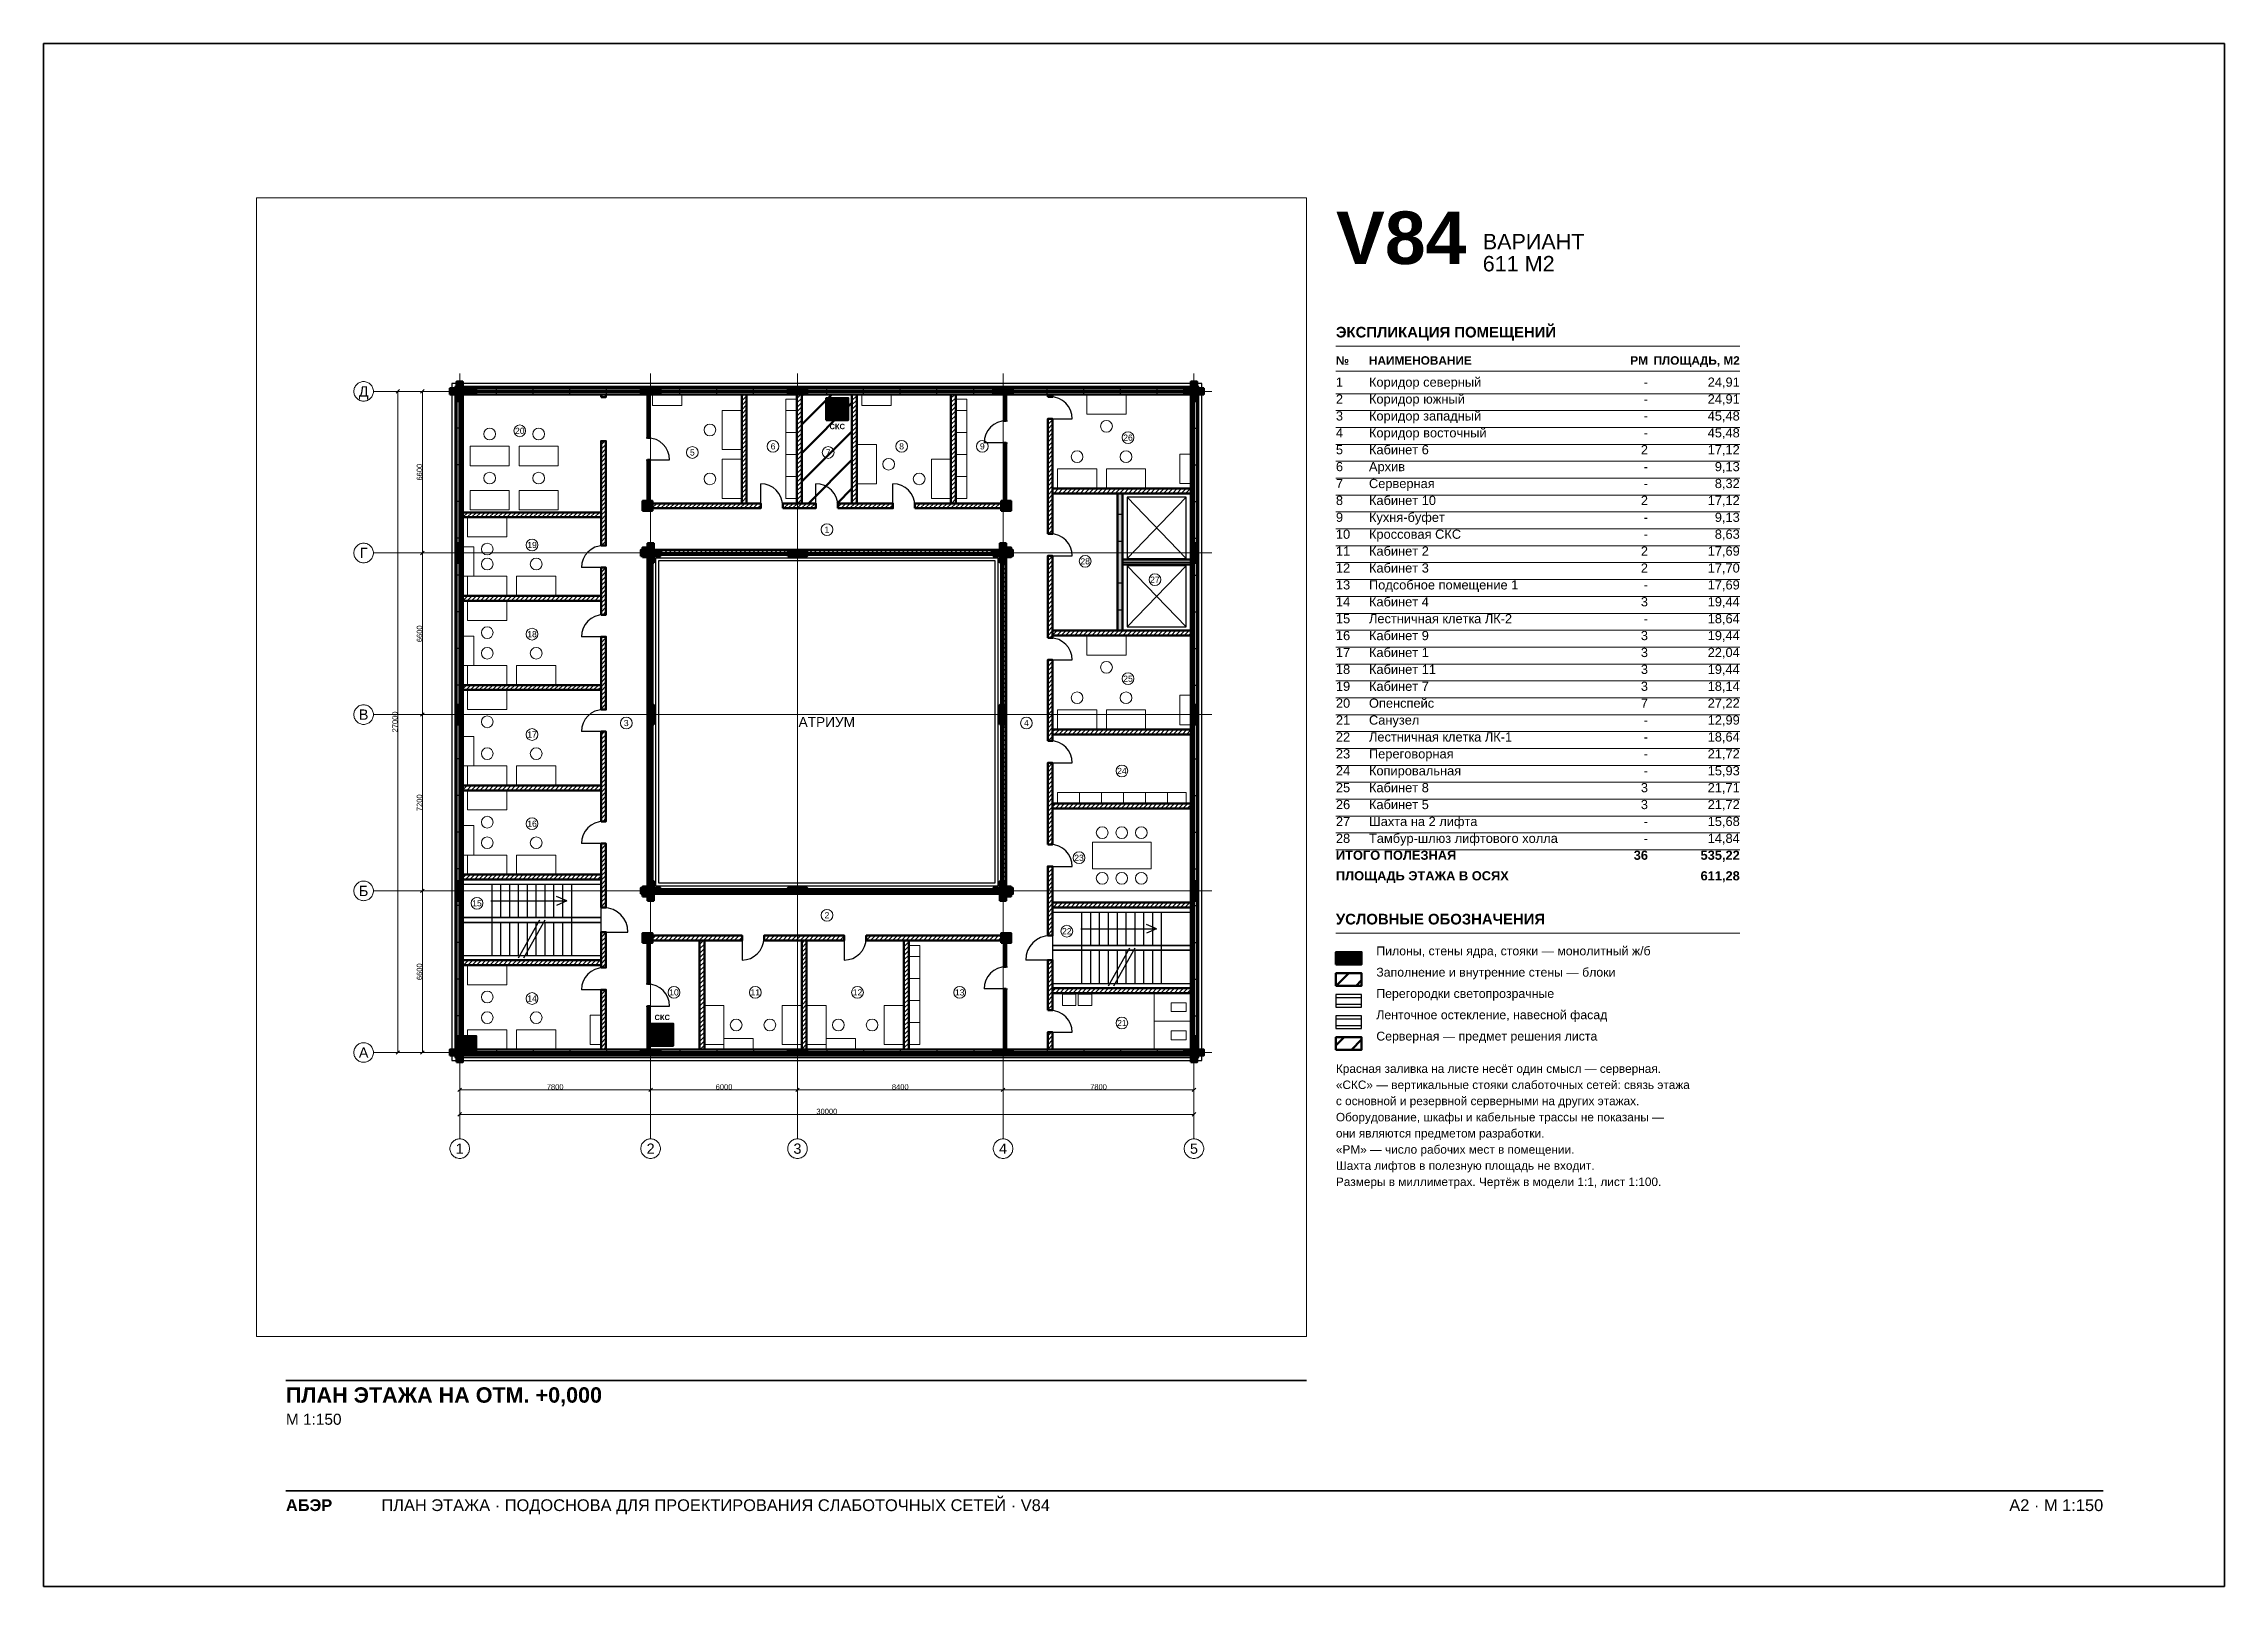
# Paper-space layout 'A2-1-100' of a CAD drawing. Header units: millimetres. Extents: x 0 to 594, y 0 to 420.
# The model-space entities are those that its viewports show. They can reach past a viewport. Long polylines and large blocks are cut down to what shows.
import ezdxf
from ezdxf.enums import TextEntityAlignment as Align

# ---------------------------------------------------------------- set-up
doc = ezdxf.new("R2010")
doc.units = ezdxf.units.MM
doc.linetypes.add('CENTER2', pattern=[2.541, 1.587, -0.318, 0.318, -0.318])
for name, color, linetype, lineweight in [('A-ANNO-LEGEND', 7, 'CONTINUOUS', 18), ('A-ANNO-NOTES', 8, 'CONTINUOUS', 13), ('A-ANNO-ROOM', 7, 'CONTINUOUS', 18), ('A-ANNO-TABLE', 7, 'CONTINUOUS', 18), ('A-DIMS', 8, 'CONTINUOUS', 13), ('A-DOOR', 3, 'CONTINUOUS', 25), ('A-ELEV', 7, 'CONTINUOUS', 25), ('A-FACADE-PANEL', 8, 'CONTINUOUS', 25), ('A-FURN', 8, 'CONTINUOUS', 18), ('A-GLAZ-RIBBON', 5, 'CONTINUOUS', 25), ('A-GRID', 8, 'CENTER2', 13), ('A-HATCH', 9, 'CONTINUOUS', 9), ('A-OUTLINE', 7, 'CONTINUOUS', 50), ('A-SANI', 8, 'CONTINUOUS', 18), ('A-STAIR', 7, 'CONTINUOUS', 25), ('A-TITLE', 7, 'CONTINUOUS', 35), ('A-VIEWPORT', 8, 'CONTINUOUS', 9), ('A-WALL-BLOCK', 9, 'CONTINUOUS', 50), ('A-WALL-GLASS', 4, 'CONTINUOUS', 25), ('A-WALL-RC', 7, 'CONTINUOUS', 50), ('E-SCS-RISER', 1, 'CONTINUOUS', 50), ('E-SERVER-ROOM', 1, 'CONTINUOUS', 50)]:
    doc.layers.add(name, color=color, linetype=linetype, lineweight=lineweight)
doc.styles.add('Arial', font='arial.ttf')
doc.styles.add('Arial-Bold', font='arialbd.ttf')
doc.styles.get("Standard").update_dxf_attribs({"font": 'arial.ttf'})

psp = doc.layouts.new('A2-1-100')

# ---------------------------------------------------------------- texts
at = {"layer": 'A-ANNO-LEGEND'}
for s, height, style, p in [('УСЛОВНЫЕ ОБОЗНАЧЕНИЯ', 2.9, 'Arial-Bold', (352, 180.2)), ('Пилоны, стены ядра, стояки — монолитный ж/б', 2.4, 'Arial', (363, 171.8)), ('Заполнение и внутренние стены — блоки', 2.4, 'Arial', (363, 166)), ('Перегородки светопрозрачные', 2.4, 'Arial', (363, 160.2)), ('Ленточное остекление, навесной фасад', 2.4, 'Arial', (363, 154.4)), ('Серверная — предмет решения листа', 2.4, 'Arial', (363, 148.6))]:
    psp.add_text(s, height=height, dxfattribs=dict(at, style=style)).set_placement(p)
at = {"layer": 'A-ANNO-NOTES', "style": 'Arial'}
for s, p in [('«СКС» — вертикальные стояки слаботочных сетей: связь этажа', (352, 135.4)), ('Красная заливка на листе несёт один смысл — серверная.', (352, 139.8)), ('с основной и резервной серверными на других этажах.', (352, 131)), ('Оборудование, шкафы и кабельные трассы не показаны —', (352, 126.6)), ('они являются предметом разработки.', (352, 122.2)), ('«РМ» — число рабочих мест в помещении.', (352, 117.8)), ('Шахта лифтов в полезную площадь не входит.', (352, 113.4)), ('Размеры в миллиметрах. Чертёж в модели 1:1, лист 1:100.', (352, 109))]:
    psp.add_text(s, height=2.3, dxfattribs=at).set_placement(p)
at = {"layer": 'A-ANNO-TABLE'}
for s, height, style, p in [('ЭКСПЛИКАЦИЯ ПОМЕЩЕНИЙ', 2.9, 'Arial-Bold', (352, 340)), ('№', 2.3, 'Arial-Bold', (352, 332.6)), ('НАИМЕНОВАНИЕ', 2.3, 'Arial-Bold', (361, 332.6)), ('1', 2.5, 'Arial', (352, 326.6)), ('Коридор северный', 2.5, 'Arial', (361, 326.6)), ('2', 2.5, 'Arial', (352, 322)), ('Коридор южный', 2.5, 'Arial', (361, 322)), ('4', 2.5, 'Arial', (352, 312.8)), ('3', 2.5, 'Arial', (352, 317.4)), ('Коридор западный', 2.5, 'Arial', (361, 317.4)), ('Коридор восточный', 2.5, 'Arial', (361, 312.8)), ('5', 2.5, 'Arial', (352, 308.2)), ('Кабинет 6', 2.5, 'Arial', (361, 308.2)), ('6', 2.5, 'Arial', (352, 303.6)), ('Архив', 2.5, 'Arial', (361, 303.6)), ('7', 2.5, 'Arial', (352, 299)), ('Серверная', 2.5, 'Arial', (361, 299)), ('Кабинет 10', 2.5, 'Arial', (361, 294.4)), ('8', 2.5, 'Arial', (352, 294.4)), ('9', 2.5, 'Arial', (352, 289.8)), ('Кухня-буфет', 2.5, 'Arial', (361, 289.8)), ('10', 2.5, 'Arial', (352, 285.2)), ('Кроссовая СКС', 2.5, 'Arial', (361, 285.2)), ('11', 2.5, 'Arial', (352, 280.6)), ('Кабинет 2', 2.5, 'Arial', (361, 280.6)), ('12', 2.5, 'Arial', (352, 276)), ('13', 2.5, 'Arial', (352, 271.4)), ('Подсобное помещение 1', 2.5, 'Arial', (361, 271.4)), ('Кабинет 3', 2.5, 'Arial', (361, 276)), ('14', 2.5, 'Arial', (352, 266.8)), ('Кабинет 4', 2.5, 'Arial', (361, 266.8)), ('15', 2.5, 'Arial', (352, 262.2)), ('Лестничная клетка ЛК-2', 2.5, 'Arial', (361, 262.2)), ('16', 2.5, 'Arial', (352, 257.6)), ('17', 2.5, 'Arial', (352, 253)), ('Кабинет 9', 2.5, 'Arial', (361, 257.6)), ('Кабинет 1', 2.5, 'Arial', (361, 253)), ('18', 2.5, 'Arial', (352, 248.4)), ('Кабинет 11', 2.5, 'Arial', (361, 248.4)), ('19', 2.5, 'Arial', (352, 243.8)), ('Кабинет 7', 2.5, 'Arial', (361, 243.8)), ('20', 2.5, 'Arial', (352, 239.2)), ('Опенспейс', 2.5, 'Arial', (361, 239.2)), ('21', 2.5, 'Arial', (352, 234.6)), ('22', 2.5, 'Arial', (352, 230)), ('Лестничная клетка ЛК-1', 2.5, 'Arial', (361, 230)), ('Санузел', 2.5, 'Arial', (361, 234.6)), ('23', 2.5, 'Arial', (352, 225.4)), ('Переговорная', 2.5, 'Arial', (361, 225.4)), ('24', 2.5, 'Arial', (352, 220.8)), ('Копировальная', 2.5, 'Arial', (361, 220.8)), ('25', 2.5, 'Arial', (352, 216.2)), ('26', 2.5, 'Arial', (352, 211.6)), ('Кабинет 8', 2.5, 'Arial', (361, 216.2)), ('Кабинет 5', 2.5, 'Arial', (361, 211.6)), ('27', 2.5, 'Arial', (352, 207)), ('Шахта на 2 лифта', 2.5, 'Arial', (361, 207)), ('28', 2.5, 'Arial', (352, 202.4)), ('Тамбур-шлюз лифтового холла', 2.5, 'Arial', (361, 202.4)), ('ИТОГО ПОЛЕЗНАЯ', 2.5, 'Arial-Bold', (352, 197.8)), ('ПЛОЩАДЬ ЭТАЖА В ОСЯХ', 2.5, 'Arial-Bold', (352, 192.2))]:
    psp.add_text(s, height=height, dxfattribs=dict(at, style=style)).set_placement(p)
for s, height, style, p in [('РМ', 2.3, 'Arial-Bold', (437, 332.6)), ('ПЛОЩАДЬ, М2', 2.3, 'Arial-Bold', (462, 332.6)), ('-', 2.5, 'Arial', (437, 326.6)), ('24,91', 2.5, 'Arial', (462, 326.6)), ('-', 2.5, 'Arial', (437, 322)), ('24,91', 2.5, 'Arial', (462, 322)), ('-', 2.5, 'Arial', (437, 317.4)), ('45,48', 2.5, 'Arial', (462, 317.4)), ('45,48', 2.5, 'Arial', (462, 312.8)), ('2', 2.5, 'Arial', (437, 308.2)), ('-', 2.5, 'Arial', (437, 312.8)), ('17,12', 2.5, 'Arial', (462, 308.2)), ('-', 2.5, 'Arial', (437, 303.6)), ('9,13', 2.5, 'Arial', (462, 303.6)), ('-', 2.5, 'Arial', (437, 299)), ('8,32', 2.5, 'Arial', (462, 299)), ('2', 2.5, 'Arial', (437, 294.4)), ('17,12', 2.5, 'Arial', (462, 294.4)), ('9,13', 2.5, 'Arial', (462, 289.8)), ('-', 2.5, 'Arial', (437, 289.8)), ('-', 2.5, 'Arial', (437, 285.2)), ('8,63', 2.5, 'Arial', (462, 285.2)), ('2', 2.5, 'Arial', (437, 280.6)), ('17,69', 2.5, 'Arial', (462, 280.6)), ('2', 2.5, 'Arial', (437, 276)), ('17,70', 2.5, 'Arial', (462, 276)), ('17,69', 2.5, 'Arial', (462, 271.4)), ('3', 2.5, 'Arial', (437, 266.8)), ('-', 2.5, 'Arial', (437, 271.4)), ('19,44', 2.5, 'Arial', (462, 266.8)), ('-', 2.5, 'Arial', (437, 262.2)), ('18,64', 2.5, 'Arial', (462, 262.2)), ('3', 2.5, 'Arial', (437, 257.6)), ('3', 2.5, 'Arial', (437, 253)), ('22,04', 2.5, 'Arial', (462, 253)), ('19,44', 2.5, 'Arial', (462, 257.6)), ('3', 2.5, 'Arial', (437, 248.4)), ('19,44', 2.5, 'Arial', (462, 248.4)), ('3', 2.5, 'Arial', (437, 243.8)), ('18,14', 2.5, 'Arial', (462, 243.8)), ('7', 2.5, 'Arial', (437, 239.2)), ('27,22', 2.5, 'Arial', (462, 239.2)), ('-', 2.5, 'Arial', (437, 234.6)), ('12,99', 2.5, 'Arial', (462, 234.6)), ('18,64', 2.5, 'Arial', (462, 230)), ('-', 2.5, 'Arial', (437, 230)), ('-', 2.5, 'Arial', (437, 225.4)), ('21,72', 2.5, 'Arial', (462, 225.4)), ('-', 2.5, 'Arial', (437, 220.8)), ('15,93', 2.5, 'Arial', (462, 220.8)), ('3', 2.5, 'Arial', (437, 216.2)), ('3', 2.5, 'Arial', (437, 211.6)), ('21,71', 2.5, 'Arial', (462, 216.2)), ('21,72', 2.5, 'Arial', (462, 211.6)), ('-', 2.5, 'Arial', (437, 207)), ('15,68', 2.5, 'Arial', (462, 207)), ('-', 2.5, 'Arial', (437, 202.4)), ('14,84', 2.5, 'Arial', (462, 202.4)), ('36', 2.5, 'Arial-Bold', (437, 197.8)), ('535,22', 2.5, 'Arial-Bold', (462, 197.8)), ('611,28', 2.5, 'Arial-Bold', (462, 192.2))]:
    psp.add_text(s, height=height, dxfattribs=dict(at, style=style)).set_placement(p, align=Align.RIGHT)
at = {"layer": 'A-TITLE'}
for s, height, style, p in [('V84', 14.3, 'Arial-Bold', (352, 360)), ('ВАРИАНТ', 4.2, 'Arial', (392, 364)), ('611 М2', 4.2, 'Arial', (392, 358)), ('ПЛАН ЭТАЖА НА ОТМ. +0,000', 4.2, 'Arial-Bold', (66, 50)), ('М 1:150', 3, 'Arial', (66, 44)), ('ПЛАН ЭТАЖА · ПОДОСНОВА ДЛЯ ПРОЕКТИРОВАНИЯ СЛАБОТОЧНЫХ СЕТЕЙ · V84', 3.2, 'Arial', (92, 20.5)), ('АБЭР', 3.2, 'Arial-Bold', (66, 20.5))]:
    psp.add_text(s, height=height, dxfattribs=dict(at, style=style)).set_placement(p)
at = {"layer": 'A-TITLE', "style": 'Arial'}
psp.add_text('A2 · М 1:150', height=3.2, dxfattribs=at).set_placement((561, 20.5), align=Align.RIGHT)

msp = doc.modelspace()

# ---------------------------------------------------------------- texts
at = {"layer": 'A-ANNO-ROOM'}
for s, p in [('20', (2455, 25388)), ('26', (27305, 25111)), ('5', (9505, 24505)), ('6', (12802, 24755)), ('7', (15054, 24505)), ('8', (18056, 24755)), ('9', (21353, 24755)), ('1', (15005, 21355)), ('19', (2955, 20727)), ('28', (25555, 20061)), ('27', (28405, 19311)), ('18', (2955, 17086)), ('25', (27305, 15268)), ('3', (6805, 13455)), ('4', (23155, 13455)), ('17', (2955, 12986)), ('24', (27055, 11499)), ('16', (2955, 9346)), ('23', (25305, 7955)), ('15', (705, 6096)), ('2', (15005, 5605)), ('22', (24805, 4955)), ('14', (2955, 2205)), ('10', (8755, 2455)), ('11', (12076, 2455)), ('12', (16252, 2455)), ('13', (20429, 2455)), ('21', (27055, 1205))]:
    msp.add_text(s, height=250, dxfattribs=at).set_placement(p, align=Align.MIDDLE_CENTER)
at = {"layer": 'A-ANNO-ROOM', "style": 'Arial'}
msp.add_text('АТРИУМ', height=400, dxfattribs=at).set_placement((15000, 13500), align=Align.MIDDLE_CENTER)
at = {"layer": 'A-DIMS'}
for s, p in [('6600', (-1645, 23700)), ('6600', (-1645, 17100)), ('27000', (-2645, 13500)), ('7200', (-1645, 10200)), ('6600', (-1645, 3300))]:
    msp.add_text(s, height=220, rotation=90, dxfattribs=at).set_placement(p, align=Align.MIDDLE_CENTER)
for s, p in [('7800', (3900, -1405)), ('6000', (10800, -1405)), ('8400', (18000, -1405)), ('7800', (26100, -1405)), ('30000', (15000, -2405))]:
    msp.add_text(s, height=220, dxfattribs=at).set_placement(p, align=Align.MIDDLE_CENTER)
at = {"layer": 'A-GRID'}
for s, p in [('Д', (-3925, 27000)), ('Г', (-3925, 20400)), ('В', (-3925, 13800)), ('Б', (-3925, 6600)), ('А', (-3925, 0)), ('1', (0, -3925)), ('2', (7800, -3925)), ('3', (13800, -3925)), ('4', (22200, -3925)), ('5', (30000, -3925))]:
    msp.add_text(s, height=420, dxfattribs=at).set_placement(p, align=Align.MIDDLE_CENTER)
at = {"layer": 'E-SCS-RISER', "style": 'Arial-Bold'}
for p in [(15426, 25565), (8275, 1435)]:
    msp.add_text('СКС', height=220, dxfattribs=at).set_placement(p, align=Align.MIDDLE_CENTER)

# ---------------------------------------------------------------- hatches: boundary and pattern name
at = {"layer": 'A-HATCH'}
h = msp.add_hatch(dxfattribs=at)
h.set_pattern_fill('ANSI31', scale=40)
h.paths.add_polyline_path([(5775, 26766.5), (5975, 26766.5), (5975, 26875), (5975, 26875), (5775, 26875), (5775, 26875)])
h = msp.add_hatch(dxfattribs=at)
h.set_pattern_fill('ANSI31', scale=40)
h.paths.add_polyline_path([(7675, 25100), (7775, 25100), (7775, 26875), (7775, 26875), (7675, 26875), (7675, 26875)])
h = msp.add_hatch(dxfattribs=at)
h.set_pattern_fill('ANSI31', scale=40)
h.paths.add_polyline_path([(11522, 22425), (11722, 22425), (11722, 26875), (11722, 26875), (11522, 26875), (11522, 26875)])
h = msp.add_hatch(dxfattribs=at)
h.set_pattern_fill('ANSI31', scale=40)
h.paths.add_polyline_path([(13774, 22425), (13974, 22425), (13974, 26875), (13974, 26875), (13774, 26875), (13774, 26875)])
h = msp.add_hatch(dxfattribs=at)
h.set_pattern_fill('ANSI31', scale=40)
h.paths.add_polyline_path([(16026, 22425), (16226, 22425), (16226, 26875), (16226, 26875), (16026, 26875), (16026, 26875)])
h = msp.add_hatch(dxfattribs=at)
h.set_pattern_fill('ANSI31', scale=40)
h.paths.add_polyline_path([(20073, 22425), (20273, 22425), (20273, 26875), (20273, 26875), (20073, 26875), (20073, 26875)])
h = msp.add_hatch(dxfattribs=at)
h.set_pattern_fill('ANSI31', scale=40)
h.paths.add_polyline_path([(22225, 25800), (22325, 25800), (22325, 26875), (22325, 26875), (22225, 26875), (22225, 26875)])
h = msp.add_hatch(dxfattribs=at)
h.set_pattern_fill('ANSI31', scale=40)
h.paths.add_polyline_path([(24025, 26775), (24225, 26775), (24225, 26875), (24225, 26875), (24025, 26875), (24025, 26875)])
h = msp.add_hatch(dxfattribs=at)
h.set_pattern_fill('ANSI31', scale=40)
h.paths.add_polyline_path([(24025, 21181), (24225, 21181), (24225, 25875), (24025, 25875)])
h = msp.add_hatch(dxfattribs=at)
h.set_pattern_fill('ANSI31', scale=40)
h.paths.add_polyline_path([(5775, 20702.5), (5975, 20702.5), (5975, 24966.5), (5775, 24966.5)])
h = msp.add_hatch(dxfattribs=at)
h.set_pattern_fill('ANSI31', scale=40)
h.paths.add_polyline_path([(7675, 22425), (7775, 22425), (7775, 24200), (7675, 24200)])
h = msp.add_hatch(dxfattribs=at)
h.set_pattern_fill('ANSI31', scale=40)
h.paths.add_polyline_path([(22225, 22425), (22325, 22425), (22325, 24900), (22225, 24900)])
h = msp.add_hatch(dxfattribs=at)
h.set_pattern_fill('ANSI31', scale=40)
h.paths.add_polyline_path([(7675, 22225), (12298, 22225), (12298, 22425), (7675, 22425)])
h = msp.add_hatch(dxfattribs=at)
h.set_pattern_fill('ANSI31', scale=40)
h.paths.add_polyline_path([(13198, 22225), (14550, 22225), (14550, 22425), (13198, 22425)])
h = msp.add_hatch(dxfattribs=at)
h.set_pattern_fill('ANSI31', scale=40)
h.paths.add_polyline_path([(15450, 22225), (17699.5, 22225), (17699.5, 22425), (15450, 22425)])
h = msp.add_hatch(dxfattribs=at)
h.set_pattern_fill('ANSI31', scale=40)
h.paths.add_polyline_path([(18599.5, 22225), (22325, 22225), (22325, 22425), (18599.5, 22425)])
h = msp.add_hatch(dxfattribs=at)
h.set_pattern_fill('ANSI31', scale=40)
h.paths.add_polyline_path([(24225, 22831), (29875, 22831), (29875, 22831), (29875, 23031), (29875, 23031), (24225, 23031)])
h = msp.add_hatch(dxfattribs=at)
h.set_pattern_fill('ANSI31', scale=40)
h.paths.add_polyline_path([(125, 21858), (125, 21858), (5775, 21858), (5775, 22058), (125, 22058), (125, 22058)])
h = msp.add_hatch(dxfattribs=at)
h.set_pattern_fill('ANSI31', scale=40)
h.paths.add_polyline_path([(7675, 20325), (22325, 20325), (22325, 20525), (7675, 20525)])
h = msp.add_hatch(dxfattribs=at)
h.set_pattern_fill('ANSI31', scale=40)
h.paths.add_polyline_path([(5775, 17876.5), (5975, 17876.5), (5975, 19802.5), (5775, 19802.5)])
h = msp.add_hatch(dxfattribs=at)
h.set_pattern_fill('ANSI31', scale=40)
h.paths.add_polyline_path([(7675, 6675), (7875, 6675), (7875, 20325), (7675, 20325)])
h = msp.add_hatch(dxfattribs=at)
h.set_pattern_fill('ANSI31', scale=40)
h.paths.add_polyline_path([(22125, 6675), (22325, 6675), (22325, 20325), (22125, 20325)])
h = msp.add_hatch(dxfattribs=at)
h.set_pattern_fill('ANSI31', scale=40)
h.paths.add_polyline_path([(24025, 16931), (24225, 16931), (24225, 20281), (24025, 20281)])
h = msp.add_hatch(dxfattribs=at)
h.set_pattern_fill('ANSI31', scale=40)
h.paths.add_polyline_path([(125, 18447), (125, 18447), (5775, 18447), (5775, 18647), (125, 18647), (125, 18647)])
h = msp.add_hatch(dxfattribs=at)
h.set_pattern_fill('ANSI31', scale=40)
h.paths.add_polyline_path([(5775, 14006), (5975, 14006), (5975, 16976.5), (5775, 16976.5)])
h = msp.add_hatch(dxfattribs=at)
h.set_pattern_fill('ANSI31', scale=40)
h.paths.add_polyline_path([(24225, 17031), (29875, 17031), (29875, 17031), (29875, 17231), (29875, 17231), (24225, 17231)])
h = msp.add_hatch(dxfattribs=at)
h.set_pattern_fill('ANSI31', scale=40)
h.paths.add_polyline_path([(24025, 12728.5), (24225, 12728.5), (24225, 16031), (24025, 16031)])
h = msp.add_hatch(dxfattribs=at)
h.set_pattern_fill('ANSI31', scale=40)
h.paths.add_polyline_path([(125, 14806), (125, 14806), (5775, 14806), (5775, 15006), (125, 15006), (125, 15006)])
h = msp.add_hatch(dxfattribs=at)
h.set_pattern_fill('ANSI31', scale=40)
h.paths.add_polyline_path([(5775, 9436), (5975, 9436), (5975, 13106), (5775, 13106)])
h = msp.add_hatch(dxfattribs=at)
h.set_pattern_fill('ANSI31', scale=40)
h.paths.add_polyline_path([(24225, 12988), (29875, 12988), (29875, 12988), (29875, 13188), (29875, 13188), (24225, 13188)])
h = msp.add_hatch(dxfattribs=at)
h.set_pattern_fill('ANSI31', scale=40)
h.paths.add_polyline_path([(24025, 8497), (24225, 8497), (24225, 11828.5), (24025, 11828.5)])
h = msp.add_hatch(dxfattribs=at)
h.set_pattern_fill('ANSI31', scale=40)
h.paths.add_polyline_path([(125, 10706), (125, 10706), (5775, 10706), (5775, 10906), (125, 10906), (125, 10906)])
h = msp.add_hatch(dxfattribs=at)
h.set_pattern_fill('ANSI31', scale=40)
h.paths.add_polyline_path([(24225, 9969), (29875, 9969), (29875, 9969), (29875, 10169), (29875, 10169), (24225, 10169)])
h = msp.add_hatch(dxfattribs=at)
h.set_pattern_fill('ANSI31', scale=40)
h.paths.add_polyline_path([(5775, 5916), (5975, 5916), (5975, 8536), (5775, 8536)])
h = msp.add_hatch(dxfattribs=at)
h.set_pattern_fill('ANSI31', scale=40)
h.paths.add_polyline_path([(125, 7066), (125, 7066), (5775, 7066), (5775, 7266), (125, 7266), (125, 7266)])
h = msp.add_hatch(dxfattribs=at)
h.set_pattern_fill('ANSI31', scale=40)
h.paths.add_polyline_path([(24025, 4775), (24225, 4775), (24225, 7597), (24025, 7597)])
h = msp.add_hatch(dxfattribs=at)
h.set_pattern_fill('ANSI31', scale=40)
h.paths.add_polyline_path([(7675, 6475), (22325, 6475), (22325, 6675), (7675, 6675)])
h = msp.add_hatch(dxfattribs=at)
h.set_pattern_fill('ANSI31', scale=40)
h.paths.add_polyline_path([(24225, 5925), (29875, 5925), (29875, 5925), (29875, 6125), (29875, 6125), (24225, 6125)])
h = msp.add_hatch(dxfattribs=at)
h.set_pattern_fill('ANSI31', scale=40)
h.paths.add_polyline_path([(5775, 3466), (5975, 3466), (5975, 4916), (5775, 4916)])
h = msp.add_hatch(dxfattribs=at)
h.set_pattern_fill('ANSI31', scale=40)
h.paths.add_polyline_path([(7675, 4575), (11534, 4575), (11534, 4775), (7675, 4775)])
h = msp.add_hatch(dxfattribs=at)
h.set_pattern_fill('ANSI31', scale=40)
h.paths.add_polyline_path([(7675, 2800), (7775, 2800), (7775, 4575), (7675, 4575)])
h = msp.add_hatch(dxfattribs=at)
h.set_pattern_fill('ANSI31', scale=40)
h.paths.add_polyline_path([(9796, 125), (9996, 125), (9996, 125), (9996, 4575), (9796, 4575), (9796, 125)])
h = msp.add_hatch(dxfattribs=at)
h.set_pattern_fill('ANSI31', scale=40)
h.paths.add_polyline_path([(12434, 4575), (15710.5, 4575), (15710.5, 4775), (12434, 4775)])
h = msp.add_hatch(dxfattribs=at)
h.set_pattern_fill('ANSI31', scale=40)
h.paths.add_polyline_path([(13972, 125), (14172, 125), (14172, 125), (14172, 4575), (13972, 4575), (13972, 125)])
h = msp.add_hatch(dxfattribs=at)
h.set_pattern_fill('ANSI31', scale=40)
h.paths.add_polyline_path([(16610.5, 4575), (22325, 4575), (22325, 4775), (16610.5, 4775)])
h = msp.add_hatch(dxfattribs=at)
h.set_pattern_fill('ANSI31', scale=40)
h.paths.add_polyline_path([(18149, 125), (18349, 125), (18349, 125), (18349, 4575), (18149, 4575), (18149, 125)])
h = msp.add_hatch(dxfattribs=at)
h.set_pattern_fill('ANSI31', scale=40)
h.paths.add_polyline_path([(22225, 3500), (22325, 3500), (22325, 4575), (22225, 4575)])
h = msp.add_hatch(dxfattribs=at)
h.set_pattern_fill('ANSI31', scale=40)
h.paths.add_polyline_path([(125, 3566), (125, 3566), (5775, 3566), (5775, 3766), (125, 3766), (125, 3766)])
h = msp.add_hatch(dxfattribs=at)
h.set_pattern_fill('ANSI31', scale=40)
h.paths.add_polyline_path([(24025, 1725), (24225, 1725), (24225, 3775), (24025, 3775)])
h = msp.add_hatch(dxfattribs=at)
h.set_pattern_fill('ANSI31', scale=40)
h.paths.add_polyline_path([(5775, 125), (5975, 125), (5975, 125), (5975, 2566), (5775, 2566), (5775, 125)])
h = msp.add_hatch(dxfattribs=at)
h.set_pattern_fill('ANSI31', scale=40)
h.paths.add_polyline_path([(7675, 125), (7775, 125), (7775, 125), (7775, 1900), (7675, 1900), (7675, 125)])
h = msp.add_hatch(dxfattribs=at)
h.set_pattern_fill('ANSI31', scale=40)
h.paths.add_polyline_path([(22225, 125), (22325, 125), (22325, 125), (22325, 2600), (22225, 2600), (22225, 125)])
h = msp.add_hatch(dxfattribs=at)
h.set_pattern_fill('ANSI31', scale=40)
h.paths.add_polyline_path([(24225, 2425), (29875, 2425), (29875, 2425), (29875, 2625), (29875, 2625), (24225, 2625)])
h = msp.add_hatch(dxfattribs=at)
h.set_pattern_fill('ANSI31', scale=40)
h.paths.add_polyline_path([(24025, 125), (24225, 125), (24225, 125), (24225, 825), (24025, 825), (24025, 125)])
at = {"layer": 'A-WALL-RC'}
h = msp.add_hatch(color=7, dxfattribs=at)
h.dxf.hatch_style = 1
h.paths.add_polyline_path([(-400, 26875), (400, 26875), (400, 27125), (-400, 27125)])
h = msp.add_hatch(color=7, dxfattribs=at)
h.dxf.hatch_style = 1
h.paths.add_polyline_path([(-125, 26600), (125, 26600), (125, 27400), (-125, 27400)])
h = msp.add_hatch(color=7, dxfattribs=at)
h.dxf.hatch_style = 1
h.paths.add_polyline_path([(-125, 26875), (675, 26875), (675, 27125), (-125, 27125)])
h = msp.add_hatch(color=7, dxfattribs=at)
h.dxf.hatch_style = 1
h.paths.add_polyline_path([(7400, 26875), (8200, 26875), (8200, 27125), (7400, 27125)])
h = msp.add_hatch(color=7, dxfattribs=at)
h.dxf.hatch_style = 1
h.paths.add_polyline_path([(13400, 26875), (14200, 26875), (14200, 27125), (13400, 27125)])
h = msp.add_hatch(color=7, dxfattribs=at)
h.dxf.hatch_style = 1
h.paths.add_polyline_path([(21800, 26875), (22600, 26875), (22600, 27125), (21800, 27125)])
h = msp.add_hatch(color=7, dxfattribs=at)
h.dxf.hatch_style = 1
h.paths.add_polyline_path([(29600, 26875), (30400, 26875), (30400, 27125), (29600, 27125)])
h = msp.add_hatch(color=7, dxfattribs=at)
h.dxf.hatch_style = 1
h.paths.add_polyline_path([(29875, 26600), (30125, 26600), (30125, 27400), (29875, 27400)])
h = msp.add_hatch(color=7, dxfattribs=at)
h.dxf.hatch_style = 1
h.paths.add_polyline_path([(29875, 26875), (30125, 26875), (30125, 27125), (29875, 27125)])
h = msp.add_hatch(color=7, dxfattribs=at)
h.dxf.hatch_style = 1
h.paths.add_polyline_path([(7475, 22125), (7875, 22125), (7875, 22525), (7475, 22525)])
h = msp.add_hatch(color=7, dxfattribs=at)
h.dxf.hatch_style = 1
h.paths.add_polyline_path([(22125, 22125), (22525, 22125), (22525, 22525), (22125, 22525)])
h = msp.add_hatch(color=7, dxfattribs=at)
h.dxf.hatch_style = 1
h.paths.add_polyline_path([(26875, 17231), (27075, 17231), (27075, 22831), (26875, 22831)])
h = msp.add_hatch(color=7, dxfattribs=at)
h.dxf.hatch_style = 1
h.paths.add_polyline_path([(-125, 20000), (125, 20000), (125, 20800), (-125, 20800)])
h = msp.add_hatch(color=7, dxfattribs=at)
h.dxf.hatch_style = 1
h.paths.add_polyline_path([(7400, 20275), (8200, 20275), (8200, 20525), (7400, 20525)])
h = msp.add_hatch(color=7, dxfattribs=at)
h.dxf.hatch_style = 1
h.paths.add_polyline_path([(7475, 20225), (7875, 20225), (7875, 20625), (7475, 20625)])
h = msp.add_hatch(color=7, dxfattribs=at)
h.dxf.hatch_style = 1
h.paths.add_polyline_path([(7675, 20000), (7925, 20000), (7925, 20800), (7675, 20800)])
h = msp.add_hatch(color=7, dxfattribs=at)
h.dxf.hatch_style = 1
h.paths.add_polyline_path([(13400, 20275), (14200, 20275), (14200, 20525), (13400, 20525)])
h = msp.add_hatch(color=7, dxfattribs=at)
h.dxf.hatch_style = 1
h.paths.add_polyline_path([(21800, 20275), (22600, 20275), (22600, 20525), (21800, 20525)])
h = msp.add_hatch(color=7, dxfattribs=at)
h.dxf.hatch_style = 1
h.paths.add_polyline_path([(22075, 20000), (22325, 20000), (22325, 20800), (22075, 20800)])
h = msp.add_hatch(color=7, dxfattribs=at)
h.dxf.hatch_style = 1
h.paths.add_polyline_path([(22125, 20225), (22525, 20225), (22525, 20625), (22125, 20625)])
h = msp.add_hatch(color=7, dxfattribs=at)
h.dxf.hatch_style = 1
h.paths.add_polyline_path([(29875, 20000), (30125, 20000), (30125, 20800), (29875, 20800)])
h = msp.add_hatch(color=7, dxfattribs=at)
h.dxf.hatch_style = 1
h.paths.add_polyline_path([(27075, 19931), (29875, 19931), (29875, 19931), (29875, 20131), (29875, 20131), (27075, 20131)])
h = msp.add_hatch(color=7, dxfattribs=at)
h.dxf.hatch_style = 1
h.paths.add_polyline_path([(-125, 13400), (125, 13400), (125, 14200), (-125, 14200)])
h = msp.add_hatch(color=7, dxfattribs=at)
h.dxf.hatch_style = 1
h.paths.add_polyline_path([(7675, 13400), (7925, 13400), (7925, 14200), (7675, 14200)])
h = msp.add_hatch(color=7, dxfattribs=at)
h.dxf.hatch_style = 1
h.paths.add_polyline_path([(22075, 13400), (22325, 13400), (22325, 14200), (22075, 14200)])
h = msp.add_hatch(color=7, dxfattribs=at)
h.dxf.hatch_style = 1
h.paths.add_polyline_path([(29875, 13400), (30125, 13400), (30125, 14200), (29875, 14200)])
h = msp.add_hatch(color=7, dxfattribs=at)
h.dxf.hatch_style = 1
h.paths.add_polyline_path([(-125, 6200), (125, 6200), (125, 7000), (-125, 7000)])
h = msp.add_hatch(color=7, dxfattribs=at)
h.dxf.hatch_style = 1
h.paths.add_polyline_path([(7400, 6475), (8200, 6475), (8200, 6725), (7400, 6725)])
h = msp.add_hatch(color=7, dxfattribs=at)
h.dxf.hatch_style = 1
h.paths.add_polyline_path([(7475, 6375), (7875, 6375), (7875, 6775), (7475, 6775)])
h = msp.add_hatch(color=7, dxfattribs=at)
h.dxf.hatch_style = 1
h.paths.add_polyline_path([(7675, 6200), (7925, 6200), (7925, 7000), (7675, 7000)])
h = msp.add_hatch(color=7, dxfattribs=at)
h.dxf.hatch_style = 1
h.paths.add_polyline_path([(13400, 6475), (14200, 6475), (14200, 6725), (13400, 6725)])
h = msp.add_hatch(color=7, dxfattribs=at)
h.dxf.hatch_style = 1
h.paths.add_polyline_path([(21800, 6475), (22600, 6475), (22600, 6725), (21800, 6725)])
h = msp.add_hatch(color=7, dxfattribs=at)
h.dxf.hatch_style = 1
h.paths.add_polyline_path([(22075, 6200), (22325, 6200), (22325, 7000), (22075, 7000)])
h = msp.add_hatch(color=7, dxfattribs=at)
h.dxf.hatch_style = 1
h.paths.add_polyline_path([(22125, 6375), (22525, 6375), (22525, 6775), (22125, 6775)])
h = msp.add_hatch(color=7, dxfattribs=at)
h.dxf.hatch_style = 1
h.paths.add_polyline_path([(29875, 6200), (30125, 6200), (30125, 7000), (29875, 7000)])
h = msp.add_hatch(color=7, dxfattribs=at)
h.dxf.hatch_style = 1
h.paths.add_polyline_path([(7475, 4475), (7875, 4475), (7875, 4875), (7475, 4875)])
h = msp.add_hatch(color=7, dxfattribs=at)
h.dxf.hatch_style = 1
h.paths.add_polyline_path([(22125, 4475), (22525, 4475), (22525, 4875), (22125, 4875)])
h = msp.add_hatch(color=7, dxfattribs=at)
h.dxf.hatch_style = 1
h.paths.add_polyline_path([(-400, -125), (400, -125), (400, 125), (-400, 125)])
h = msp.add_hatch(color=7, dxfattribs=at)
h.dxf.hatch_style = 1
h.paths.add_polyline_path([(-125, -125), (675, -125), (675, 675), (-125, 675)])
h = msp.add_hatch(color=7, dxfattribs=at)
h.dxf.hatch_style = 1
h.paths.add_polyline_path([(-125, -400), (125, -400), (125, 400), (-125, 400)])
h = msp.add_hatch(color=7, dxfattribs=at)
h.dxf.hatch_style = 1
h.paths.add_polyline_path([(7400, -125), (8200, -125), (8200, 125), (7400, 125)])
h = msp.add_hatch(color=7, dxfattribs=at)
h.dxf.hatch_style = 1
h.paths.add_polyline_path([(13400, -125), (14200, -125), (14200, 125), (13400, 125)])
h = msp.add_hatch(color=7, dxfattribs=at)
h.dxf.hatch_style = 1
h.paths.add_polyline_path([(21800, -125), (22600, -125), (22600, 125), (21800, 125)])
h = msp.add_hatch(color=7, dxfattribs=at)
h.dxf.hatch_style = 1
h.paths.add_polyline_path([(29600, -125), (30400, -125), (30400, 125), (29600, 125)])
h = msp.add_hatch(color=7, dxfattribs=at)
h.dxf.hatch_style = 1
h.paths.add_polyline_path([(29875, -125), (30125, -125), (30125, 675), (29875, 675)])
h = msp.add_hatch(color=7, dxfattribs=at)
h.dxf.hatch_style = 1
h.paths.add_polyline_path([(29875, -400), (30125, -400), (30125, 400), (29875, 400)])
at = {"layer": 'E-SCS-RISER'}
h = msp.add_hatch(color=7, dxfattribs=at)
h.dxf.hatch_style = 1
h.paths.add_polyline_path([(14976, 25825), (15876, 25825), (15876, 26725), (14976, 26725)])
h = msp.add_hatch(color=7, dxfattribs=at)
h.dxf.hatch_style = 1
h.paths.add_polyline_path([(7825, 275), (8725, 275), (8725, 1175), (7825, 1175)])
at = {"layer": 'E-SERVER-ROOM'}
h = msp.add_hatch(dxfattribs=at)
h.set_pattern_fill('ANSI31', scale=260)
h.paths.add_polyline_path([(13974, 22425), (16026, 22425), (16026, 26875), (13974, 26875)])

# ---------------------------------------------------------------- linework, layer by layer
at = {"layer": 'A-ANNO-ROOM'}
for centre in [(2455, 25388), (12802, 24755), (18056, 24755), (21353, 24755), (27305, 25111), (9505, 24505), (15054, 24505), (15005, 21355), (2955, 20727), (25555, 20061), (28405, 19311), (2955, 17086), (27305, 15268), (6805, 13455), (23155, 13455), (2955, 12986), (27055, 11499), (2955, 9346), (25305, 7955), (705, 6096), (15005, 5605), (24805, 4955), (8755, 2455), (12076, 2455), (16252, 2455), (20429, 2455), (2955, 2205), (27055, 1205)]:
    msp.add_circle(centre, 240, dxfattribs=at)
at = {"layer": 'A-DIMS'}
for p, q in [((-2595.71, 26929.29), (-2454.29, 27070.71)), ((-2525, 0), (-2525, 27000)), ((-1595.71, 26929.29), (-1454.29, 27070.71)), ((-1525, 20400), (-1525, 27000)), ((-1595.71, 20329.29), (-1454.29, 20470.71)), ((-1595.71, 20329.29), (-1454.29, 20470.71)), ((-1525, 13800), (-1525, 20400)), ((-1595.71, 13729.29), (-1454.29, 13870.71)), ((-1595.71, 13729.29), (-1454.29, 13870.71)), ((-1525, 6600), (-1525, 13800)), ((-1595.71, 6529.29), (-1454.29, 6670.71)), ((-1595.71, 6529.29), (-1454.29, 6670.71)), ((-1525, 0), (-1525, 6600)), ((-2595.71, -70.71), (-2454.29, 70.71)), ((-1595.71, -70.71), (-1454.29, 70.71)), ((-70.71, -1595.71), (70.71, -1454.29)), ((0, -1525), (7800, -1525)), ((7729.29, -1595.71), (7870.71, -1454.29)), ((7729.29, -1595.71), (7870.71, -1454.29)), ((7800, -1525), (13800, -1525)), ((13729.29, -1595.71), (13870.71, -1454.29)), ((13729.29, -1595.71), (13870.71, -1454.29)), ((13800, -1525), (22200, -1525)), ((22129.29, -1595.71), (22270.71, -1454.29)), ((22129.29, -1595.71), (22270.71, -1454.29)), ((22200, -1525), (30000, -1525)), ((29929.29, -1595.71), (30070.71, -1454.29)), ((-70.71, -2595.71), (70.71, -2454.29)), ((0, -2525), (30000, -2525)), ((29929.29, -2595.71), (30070.71, -2454.29))]:
    msp.add_line(p, q, dxfattribs=at)
at = {"layer": 'A-DOOR'}
for p, q in [((5775, 26766.5), (5975, 26766.5)), ((24025, 26775), (24225, 26775)), ((24025, 25875), (24225, 25875)), ((24125, 25875), (25025, 25875)), ((5775, 24966.5), (5975, 24966.5)), ((7625, 25100), (7725, 25100)), ((22275, 25800), (22375, 25800)), ((7625, 24200), (7725, 24200)), ((7675, 24200), (8575, 24200)), ((22325, 24900), (21425, 24900)), ((22275, 24900), (22375, 24900)), ((12298, 22325), (12298, 23225)), ((14550, 22325), (14550, 23225)), ((17699.5, 22325), (17699.5, 23225)), ((12298, 22225), (12298, 22425)), ((13198, 22225), (13198, 22425)), ((14550, 22225), (14550, 22425)), ((15450, 22225), (15450, 22425)), ((17699.5, 22225), (17699.5, 22425)), ((18599.5, 22225), (18599.5, 22425)), ((26875, 21981), (27075, 21981)), ((5775, 20702.5), (5975, 20702.5)), ((24025, 21181), (24225, 21181)), ((26875, 20881), (27075, 20881)), ((5875, 19802.5), (4975, 19802.5)), ((5775, 19802.5), (5975, 19802.5)), ((24025, 20281), (24225, 20281)), ((24125, 20281), (25025, 20281)), ((26875, 19181), (27075, 19181)), ((5775, 17876.5), (5975, 17876.5)), ((26875, 18081), (27075, 18081)), ((5875, 16976.5), (4975, 16976.5)), ((5775, 16976.5), (5975, 16976.5)), ((24025, 16931), (24225, 16931)), ((24025, 16031), (24225, 16031)), ((24125, 16031), (25025, 16031)), ((5775, 14006), (5975, 14006)), ((5875, 13106), (4975, 13106)), ((5775, 13106), (5975, 13106)), ((24025, 12728.5), (24225, 12728.5)), ((24025, 11828.5), (24225, 11828.5)), ((24125, 11828.5), (25025, 11828.5)), ((5775, 9436), (5975, 9436)), ((5875, 8536), (4975, 8536)), ((5775, 8536), (5975, 8536)), ((24025, 8497), (24225, 8497)), ((24025, 7597), (24225, 7597)), ((24125, 7597), (25025, 7597)), ((5775, 5916), (5975, 5916)), ((5775, 4916), (5975, 4916)), ((5875, 4916), (6875, 4916)), ((11534, 4575), (11534, 4775)), ((11534, 4675), (11534, 3775)), ((12434, 4575), (12434, 4775)), ((15710.5, 4575), (15710.5, 4775)), ((15710.5, 4675), (15710.5, 3775)), ((16610.5, 4575), (16610.5, 4775)), ((24025, 4775), (24225, 4775)), ((24125, 3775), (23125, 3775)), ((24025, 3775), (24225, 3775)), ((5775, 3466), (5975, 3466)), ((7625, 2800), (7725, 2800)), ((22275, 3500), (22375, 3500)), ((5875, 2566), (4975, 2566)), ((5775, 2566), (5975, 2566)), ((7625, 1900), (7725, 1900)), ((7675, 1900), (8575, 1900)), ((22325, 2600), (21425, 2600)), ((22275, 2600), (22375, 2600)), ((24025, 1725), (24225, 1725)), ((24025, 825), (24225, 825)), ((24125, 825), (25025, 825))]:
    msp.add_line(p, q, dxfattribs=at)
for centre, radius, start, end in [((24125, 25875), 900, 0, 90), ((7675, 24200), 900, 0, 90), ((22325, 24900), 900, 90, 180), ((12298, 22325), 900, 0, 90), ((14550, 22325), 900, 0, 90), ((17699.5, 22325), 900, 0, 90), ((5875, 19802.5), 900, 90, 180), ((24125, 20281), 900, 0, 90), ((5875, 16976.5), 900, 90, 180), ((24125, 16031), 900, 0, 90), ((5875, 13106), 900, 90, 180), ((24125, 11828.5), 900, 0, 90), ((5875, 8536), 900, 90, 180), ((24125, 7597), 900, 0, 90), ((5875, 4916), 1000, 0, 90), ((11534, 4675), 900, -90, 0), ((15710.5, 4675), 900, -90, 0), ((24125, 3775), 1000, 90, 180), ((5875, 2566), 900, 90, 180), ((7675, 1900), 900, 0, 90), ((22325, 2600), 900, 90, 180), ((24125, 825), 900, 0, 90)]:
    msp.add_arc(centre, radius, start, end, dxfattribs=at)
at = {"layer": 'A-ELEV'}
for p, q in [((27275, 20181), (29675, 22681)), ((27275, 22681), (29675, 20181)), ((27075, 20031), (29875, 20031)), ((27275, 17381), (29675, 19881)), ((27275, 19881), (29675, 17381))]:
    msp.add_line(p, q, dxfattribs=at)
for points in [[(27275, 20181), (29675, 20181), (29675, 22681), (27275, 22681)], [(27275, 17381), (29675, 17381), (29675, 19881), (27275, 19881)]]:
    msp.add_lwpolyline(points, close=True, dxfattribs=at)
at = {"layer": 'A-FACADE-PANEL'}
for points in [[(-325, -325), (30325, -325), (30325, 27325), (-325, 27325)], [(-205, -205), (30205, -205), (30205, 27205), (-205, 27205)], [(8005, 6805), (21995, 6805), (21995, 20195), (8005, 20195)], [(8125, 6925), (21875, 6925), (21875, 20075), (8125, 20075)]]:
    msp.add_lwpolyline(points, close=True, dxfattribs=at)
at = {"layer": 'A-FURN'}
for p, q in [((13324, 26225), (13774, 26225)), ((20273, 26225), (20723, 26225)), ((13324, 25325), (13774, 25325)), ((20273, 25325), (20723, 25325)), ((13324, 24425), (13774, 24425)), ((20273, 24425), (20723, 24425)), ((13324, 23525), (13774, 23525)), ((20273, 23525), (20723, 23525)), ((25325, 10169), (25325, 10619)), ((26225, 10169), (26225, 10619)), ((27125, 10169), (27125, 10619)), ((28025, 10169), (28025, 10619)), ((28925, 10169), (28925, 10619)), ((18349, 3925), (18799, 3925)), ((18349, 3025), (18799, 3025)), ((18349, 2125), (18799, 2125)), ((18349, 1225), (18799, 1225))]:
    msp.add_line(p, q, dxfattribs=at)
for points in [[(7875, 26425), (9075, 26425), (9075, 26875), (7875, 26875)], [(16426, 26425), (17626, 26425), (17626, 26875), (16426, 26875)], [(25625, 26075), (27225, 26075), (27225, 26875), (25625, 26875)], [(10722, 24625), (11522, 24625), (11522, 26225), (10722, 26225)], [(13324, 22625), (13774, 22625), (13774, 26675), (13324, 26675)], [(20273, 22625), (20723, 22625), (20723, 26675), (20273, 26675)], [(425, 23958), (2025, 23958), (2025, 24758), (425, 24758)], [(2425, 23958), (4025, 23958), (4025, 24758), (2425, 24758)], [(10722, 22625), (11522, 22625), (11522, 24225), (10722, 24225)], [(16226, 23225), (17026, 23225), (17026, 24825), (16226, 24825)], [(19273, 22625), (20073, 22625), (20073, 24225), (19273, 24225)], [(29425, 23231), (29875, 23231), (29875, 24431), (29425, 24431)], [(24425, 23031), (26025, 23031), (26025, 23831), (24425, 23831)], [(26425, 23031), (28025, 23031), (28025, 23831), (26425, 23831)], [(425, 22158), (2025, 22158), (2025, 22958), (425, 22958)], [(2425, 22158), (4025, 22158), (4025, 22958), (2425, 22958)], [(325, 21058), (1925, 21058), (1925, 21858), (325, 21858)], [(125, 19447), (575, 19447), (575, 20647), (125, 20647)], [(325, 18647), (1925, 18647), (1925, 19447), (325, 19447)], [(2325, 18647), (3925, 18647), (3925, 19447), (2325, 19447)], [(325, 17647), (1925, 17647), (1925, 18447), (325, 18447)], [(125, 15806), (575, 15806), (575, 17006), (125, 17006)], [(25625, 16231), (27225, 16231), (27225, 17031), (25625, 17031)], [(325, 15006), (1925, 15006), (1925, 15806), (325, 15806)], [(2325, 15006), (3925, 15006), (3925, 15806), (2325, 15806)], [(325, 14006), (1925, 14006), (1925, 14806), (325, 14806)], [(29425, 13388), (29875, 13388), (29875, 14588), (29425, 14588)], [(24425, 13188), (26025, 13188), (26025, 13988), (24425, 13988)], [(26425, 13188), (28025, 13188), (28025, 13988), (26425, 13988)], [(125, 11706), (575, 11706), (575, 12906), (125, 12906)], [(325, 10906), (1925, 10906), (1925, 11706), (325, 11706)], [(2325, 10906), (3925, 10906), (3925, 11706), (2325, 11706)], [(325, 9906), (1925, 9906), (1925, 10706), (325, 10706)], [(24425, 10169), (29675, 10169), (29675, 10619), (24425, 10619)], [(125, 8066), (575, 8066), (575, 9266), (125, 9266)], [(325, 7266), (1925, 7266), (1925, 8066), (325, 8066)], [(2325, 7266), (3925, 7266), (3925, 8066), (2325, 8066)], [(25850, 7497), (28250, 7497), (28250, 8597), (25850, 8597)], [(325, 2766), (1925, 2766), (1925, 3566), (325, 3566)], [(18349, 325), (18799, 325), (18799, 4375), (18349, 4375)], [(9996, 325), (10796, 325), (10796, 1925), (9996, 1925)], [(13172, 325), (13972, 325), (13972, 1925), (13172, 1925)], [(14172, 325), (14972, 325), (14972, 1925), (14172, 1925)], [(17349, 325), (18149, 325), (18149, 1925), (17349, 1925)], [(325, 125), (1925, 125), (1925, 925), (325, 925)], [(2325, 125), (3925, 125), (3925, 925), (2325, 925)], [(5325, 325), (5775, 325), (5775, 1525), (5325, 1525)], [(10796, 125), (11996, 125), (11996, 575), (10796, 575)], [(14972, 125), (16172, 125), (16172, 575), (14972, 575)]]:
    msp.add_lwpolyline(points, close=True, dxfattribs=at)
for centre in [(1225, 25258), (3225, 25258), (10222, 25425), (26425, 25575), (17526, 24025), (25225, 24331), (27225, 24331), (1225, 23458), (3225, 23458), (10222, 23425), (18773, 23425), (1125, 20558), (1125, 19947), (3125, 19947), (1125, 17147), (1125, 16306), (3125, 16306), (26425, 15731), (25225, 14488), (27225, 14488), (1125, 13506), (1125, 12206), (3125, 12206), (1125, 9406), (26250, 8977), (27050, 8977), (27850, 8977), (1125, 8566), (3125, 8566), (26250, 7117), (27050, 7117), (27850, 7117), (1125, 2266), (1125, 1425), (3125, 1425), (11296, 1125), (12672, 1125), (15472, 1125), (16849, 1125)]:
    msp.add_circle(centre, 240, dxfattribs=at)
at = {"layer": 'A-GLAZ-RIBBON'}
for p, q in [((125, 27000), (-125, 27000)), ((-40, 27000), (-40, 0)), ((0, 26875), (0, 27125)), ((30000, 27040), (0, 27040)), ((30000, 26960), (0, 26960)), ((40, 27000), (40, 0)), ((1500, 26875), (1500, 27125)), ((3000, 26875), (3000, 27125)), ((4500, 26875), (4500, 27125)), ((6000, 26875), (6000, 27125)), ((7500, 26875), (7500, 27125)), ((9000, 26875), (9000, 27125)), ((10500, 26875), (10500, 27125)), ((12000, 26875), (12000, 27125)), ((13500, 26875), (13500, 27125)), ((15000, 26875), (15000, 27125)), ((16500, 26875), (16500, 27125)), ((18000, 26875), (18000, 27125)), ((19500, 26875), (19500, 27125)), ((21000, 26875), (21000, 27125)), ((22500, 26875), (22500, 27125)), ((24000, 26875), (24000, 27125)), ((25500, 26875), (25500, 27125)), ((27000, 26875), (27000, 27125)), ((28500, 26875), (28500, 27125)), ((29875, 27000), (30125, 27000)), ((29960, 0), (29960, 27000)), ((30000, 26875), (30000, 27125)), ((30040, 0), (30040, 27000)), ((125, 25500), (-125, 25500)), ((29875, 25500), (30125, 25500)), ((125, 24000), (-125, 24000)), ((29875, 24000), (30125, 24000)), ((125, 22500), (-125, 22500)), ((29875, 22500), (30125, 22500)), ((125, 21000), (-125, 21000)), ((29875, 21000), (30125, 21000)), ((7760, 6600), (7760, 20400)), ((7800, 20440), (22200, 20440)), ((7800, 20360), (22200, 20360)), ((7840, 6600), (7840, 20400)), ((22160, 6600), (22160, 20400)), ((22240, 6600), (22240, 20400)), ((125, 19500), (-125, 19500)), ((29875, 19500), (30125, 19500)), ((125, 18000), (-125, 18000)), ((29875, 18000), (30125, 18000)), ((125, 16500), (-125, 16500)), ((29875, 16500), (30125, 16500)), ((125, 15000), (-125, 15000)), ((29875, 15000), (30125, 15000)), ((125, 13500), (-125, 13500)), ((29875, 13500), (30125, 13500)), ((125, 12000), (-125, 12000)), ((29875, 12000), (30125, 12000)), ((125, 10500), (-125, 10500)), ((29875, 10500), (30125, 10500)), ((125, 9000), (-125, 9000)), ((29875, 9000), (30125, 9000)), ((125, 7500), (-125, 7500)), ((29875, 7500), (30125, 7500)), ((7800, 6640), (22200, 6640)), ((7800, 6560), (22200, 6560)), ((125, 6000), (-125, 6000)), ((29875, 6000), (30125, 6000)), ((125, 4500), (-125, 4500)), ((29875, 4500), (30125, 4500)), ((125, 3000), (-125, 3000)), ((29875, 3000), (30125, 3000)), ((125, 1500), (-125, 1500)), ((29875, 1500), (30125, 1500)), ((125, 0), (-125, 0)), ((0, 125), (0, -125)), ((0, 40), (30000, 40)), ((1500, 125), (1500, -125)), ((3000, 125), (3000, -125)), ((4500, 125), (4500, -125)), ((6000, 125), (6000, -125)), ((7500, 125), (7500, -125)), ((9000, 125), (9000, -125)), ((10500, 125), (10500, -125)), ((12000, 125), (12000, -125)), ((13500, 125), (13500, -125)), ((15000, 125), (15000, -125)), ((16500, 125), (16500, -125)), ((18000, 125), (18000, -125)), ((19500, 125), (19500, -125)), ((21000, 125), (21000, -125)), ((22500, 125), (22500, -125)), ((24000, 125), (24000, -125)), ((25500, 125), (25500, -125)), ((27000, 125), (27000, -125)), ((28500, 125), (28500, -125)), ((29875, 0), (30125, 0)), ((30000, 125), (30000, -125)), ((0, -40), (30000, -40))]:
    msp.add_line(p, q, dxfattribs=at)
at = {"layer": 'A-GRID'}
for p, q in [((0, -3525), (0, 27725)), ((7800, -3525), (7800, 27725)), ((13800, -3525), (13800, 27725)), ((22200, -3525), (22200, 27725)), ((30000, -3525), (30000, 27725)), ((-3525, 27000), (30725, 27000)), ((-3525, 20400), (30725, 20400)), ((-3525, 13800), (30725, 13800)), ((-3525, 6600), (30725, 6600)), ((-3525, 0), (30725, 0))]:
    msp.add_line(p, q, dxfattribs=at)
for centre in [(-3925, 27000), (-3925, 20400), (-3925, 13800), (-3925, 6600), (-3925, 0), (0, -3925), (7800, -3925), (13800, -3925), (22200, -3925), (30000, -3925)]:
    msp.add_circle(centre, 400, dxfattribs=at)
at = {"layer": 'A-OUTLINE'}
for points in [[(-125, -125), (30125, -125), (30125, 27125), (-125, 27125)], [(125, 125), (29875, 125), (29875, 26875), (125, 26875)], [(7675, 6475), (22325, 6475), (22325, 20525), (7675, 20525)]]:
    msp.add_lwpolyline(points, close=True, dxfattribs=at)
at = {"layer": 'A-SANI'}
for points in [[(24625, 1925), (25175, 1925), (25175, 2385), (24625, 2385)], [(25275, 1925), (25825, 1925), (25825, 2385), (25275, 2385)], [(28375, 1275), (29875, 1275), (29875, 2425), (28375, 2425)], [(29075, 1670), (29675, 1670), (29675, 2030), (29075, 2030)], [(28375, 125), (29875, 125), (29875, 1275), (28375, 1275)], [(29075, 520), (29675, 520), (29675, 880), (29075, 880)]]:
    msp.add_lwpolyline(points, close=True, dxfattribs=at)
at = {"layer": 'A-STAIR'}
for p, q in [((1325, 3966), (1325, 6866)), ((1686.11, 5516), (1686.11, 6866)), ((2047.22, 5516), (2047.22, 6866)), ((2408.33, 5516), (2408.33, 6866)), ((2769.44, 5516), (2769.44, 6866)), ((3130.56, 5516), (3130.56, 6866)), ((3491.67, 5516), (3491.67, 6866)), ((3852.78, 5516), (3852.78, 6866)), ((4375, 6191), (3955, 6371)), ((4213.89, 5516), (4213.89, 6866)), ((4575, 5516), (4575, 6866)), ((4575, 3966), (4575, 6866)), ((1275, 6191), (4375, 6191)), ((2408.33, 3866), (3275, 5416)), ((2625, 3866), (3491.67, 5416)), ((4375, 6191), (3955, 6011)), ((25425, 2825), (25425, 5725)), ((25786.11, 4375), (25786.11, 5725)), ((26147.22, 4375), (26147.22, 5725)), ((26508.33, 4375), (26508.33, 5725)), ((26869.44, 4375), (26869.44, 5725)), ((27230.56, 4375), (27230.56, 5725)), ((27591.67, 4375), (27591.67, 5725)), ((27952.78, 4375), (27952.78, 5725)), ((28313.89, 4375), (28313.89, 5725)), ((28675, 4375), (28675, 5725)), ((28675, 2825), (28675, 5725)), ((1686.11, 3966), (1686.11, 5316)), ((2047.22, 3966), (2047.22, 5316)), ((2408.33, 3966), (2408.33, 5316)), ((2769.44, 3966), (2769.44, 5316)), ((3130.56, 3966), (3130.56, 5316)), ((3491.67, 3966), (3491.67, 5316)), ((3852.78, 3966), (3852.78, 5316)), ((4213.89, 3966), (4213.89, 5316)), ((4575, 3966), (4575, 5316)), ((25375, 5050), (28475, 5050)), ((28475, 5050), (28055, 5230)), ((28475, 5050), (28055, 4870)), ((25786.11, 2825), (25786.11, 4175)), ((26147.22, 2825), (26147.22, 4175)), ((26508.33, 2725), (27375, 4275)), ((26508.33, 2825), (26508.33, 4175)), ((26725, 2725), (27591.67, 4275)), ((26869.44, 2825), (26869.44, 4175)), ((27230.56, 2825), (27230.56, 4175)), ((27591.67, 2825), (27591.67, 4175)), ((27952.78, 2825), (27952.78, 4175)), ((28313.89, 2825), (28313.89, 4175)), ((28675, 2825), (28675, 4175))]:
    msp.add_line(p, q, dxfattribs=at)
for points in [[(125, 5516), (5775, 5516), (5775, 6866), (125, 6866)], [(125, 5316), (5775, 5316), (5775, 5516), (125, 5516)], [(24225, 4375), (29875, 4375), (29875, 5725), (24225, 5725)], [(125, 3966), (5775, 3966), (5775, 5316), (125, 5316)], [(24225, 4175), (29875, 4175), (29875, 4375), (24225, 4375)], [(24225, 2825), (29875, 2825), (29875, 4175), (24225, 4175)]]:
    msp.add_lwpolyline(points, close=True, dxfattribs=at)
at = {"layer": 'A-WALL-BLOCK'}
for points in [[(5775, 26766.5), (5975, 26766.5), (5975, 26875), (5975, 26875), (5775, 26875), (5775, 26875)], [(7675, 25100), (7775, 25100), (7775, 26875), (7775, 26875), (7675, 26875), (7675, 26875)], [(11522, 22425), (11722, 22425), (11722, 26875), (11722, 26875), (11522, 26875), (11522, 26875)], [(13774, 22425), (13974, 22425), (13974, 26875), (13974, 26875), (13774, 26875), (13774, 26875)], [(16026, 22425), (16226, 22425), (16226, 26875), (16226, 26875), (16026, 26875), (16026, 26875)], [(20073, 22425), (20273, 22425), (20273, 26875), (20273, 26875), (20073, 26875), (20073, 26875)], [(22225, 25800), (22325, 25800), (22325, 26875), (22325, 26875), (22225, 26875), (22225, 26875)], [(24025, 26775), (24225, 26775), (24225, 26875), (24225, 26875), (24025, 26875), (24025, 26875)], [(24025, 21181), (24225, 21181), (24225, 25875), (24025, 25875)], [(5775, 20702.5), (5975, 20702.5), (5975, 24966.5), (5775, 24966.5)], [(7675, 22425), (7775, 22425), (7775, 24200), (7675, 24200)], [(22225, 22425), (22325, 22425), (22325, 24900), (22225, 24900)], [(7675, 22225), (12298, 22225), (12298, 22425), (7675, 22425)], [(13198, 22225), (14550, 22225), (14550, 22425), (13198, 22425)], [(15450, 22225), (17699.5, 22225), (17699.5, 22425), (15450, 22425)], [(18599.5, 22225), (22325, 22225), (22325, 22425), (18599.5, 22425)], [(24225, 22831), (29875, 22831), (29875, 22831), (29875, 23031), (29875, 23031), (24225, 23031)], [(125, 21858), (125, 21858), (5775, 21858), (5775, 22058), (125, 22058), (125, 22058)], [(7675, 20325), (22325, 20325), (22325, 20525), (7675, 20525)], [(5775, 17876.5), (5975, 17876.5), (5975, 19802.5), (5775, 19802.5)], [(7675, 6675), (7875, 6675), (7875, 20325), (7675, 20325)], [(22125, 6675), (22325, 6675), (22325, 20325), (22125, 20325)], [(24025, 16931), (24225, 16931), (24225, 20281), (24025, 20281)], [(125, 18447), (125, 18447), (5775, 18447), (5775, 18647), (125, 18647), (125, 18647)], [(5775, 14006), (5975, 14006), (5975, 16976.5), (5775, 16976.5)], [(24225, 17031), (29875, 17031), (29875, 17031), (29875, 17231), (29875, 17231), (24225, 17231)], [(24025, 12728.5), (24225, 12728.5), (24225, 16031), (24025, 16031)], [(125, 14806), (125, 14806), (5775, 14806), (5775, 15006), (125, 15006), (125, 15006)], [(5775, 9436), (5975, 9436), (5975, 13106), (5775, 13106)], [(24225, 12988), (29875, 12988), (29875, 12988), (29875, 13188), (29875, 13188), (24225, 13188)], [(24025, 8497), (24225, 8497), (24225, 11828.5), (24025, 11828.5)], [(125, 10706), (125, 10706), (5775, 10706), (5775, 10906), (125, 10906), (125, 10906)], [(24225, 9969), (29875, 9969), (29875, 9969), (29875, 10169), (29875, 10169), (24225, 10169)], [(5775, 5916), (5975, 5916), (5975, 8536), (5775, 8536)], [(125, 7066), (125, 7066), (5775, 7066), (5775, 7266), (125, 7266), (125, 7266)], [(24025, 4775), (24225, 4775), (24225, 7597), (24025, 7597)], [(7675, 6475), (22325, 6475), (22325, 6675), (7675, 6675)], [(24225, 5925), (29875, 5925), (29875, 5925), (29875, 6125), (29875, 6125), (24225, 6125)], [(5775, 3466), (5975, 3466), (5975, 4916), (5775, 4916)], [(7675, 4575), (11534, 4575), (11534, 4775), (7675, 4775)], [(7675, 2800), (7775, 2800), (7775, 4575), (7675, 4575)], [(9796, 125), (9996, 125), (9996, 125), (9996, 4575), (9796, 4575), (9796, 125)], [(12434, 4575), (15710.5, 4575), (15710.5, 4775), (12434, 4775)], [(13972, 125), (14172, 125), (14172, 125), (14172, 4575), (13972, 4575), (13972, 125)], [(16610.5, 4575), (22325, 4575), (22325, 4775), (16610.5, 4775)], [(18149, 125), (18349, 125), (18349, 125), (18349, 4575), (18149, 4575), (18149, 125)], [(22225, 3500), (22325, 3500), (22325, 4575), (22225, 4575)], [(125, 3566), (125, 3566), (5775, 3566), (5775, 3766), (125, 3766), (125, 3766)], [(24025, 1725), (24225, 1725), (24225, 3775), (24025, 3775)], [(5775, 125), (5975, 125), (5975, 125), (5975, 2566), (5775, 2566), (5775, 125)], [(7675, 125), (7775, 125), (7775, 125), (7775, 1900), (7675, 1900), (7675, 125)], [(22225, 125), (22325, 125), (22325, 125), (22325, 2600), (22225, 2600), (22225, 125)], [(24225, 2425), (29875, 2425), (29875, 2425), (29875, 2625), (29875, 2625), (24225, 2625)], [(24025, 125), (24225, 125), (24225, 125), (24225, 825), (24025, 825), (24025, 125)]]:
    msp.add_lwpolyline(points, close=True, dxfattribs=at)
at = {"layer": 'A-WALL-RC'}
for points in [[(-400, 26875), (400, 26875), (400, 27125), (-400, 27125)], [(-125, 26600), (125, 26600), (125, 27400), (-125, 27400)], [(-125, 26875), (675, 26875), (675, 27125), (-125, 27125)], [(7400, 26875), (8200, 26875), (8200, 27125), (7400, 27125)], [(13400, 26875), (14200, 26875), (14200, 27125), (13400, 27125)], [(21800, 26875), (22600, 26875), (22600, 27125), (21800, 27125)], [(29600, 26875), (30400, 26875), (30400, 27125), (29600, 27125)], [(29875, 26600), (30125, 26600), (30125, 27400), (29875, 27400)], [(29875, 26875), (30125, 26875), (30125, 27125), (29875, 27125)], [(7475, 22125), (7875, 22125), (7875, 22525), (7475, 22525)], [(22125, 22125), (22525, 22125), (22525, 22525), (22125, 22525)], [(26875, 17231), (27075, 17231), (27075, 22831), (26875, 22831)], [(-125, 20000), (125, 20000), (125, 20800), (-125, 20800)], [(7400, 20275), (8200, 20275), (8200, 20525), (7400, 20525)], [(7475, 20225), (7875, 20225), (7875, 20625), (7475, 20625)], [(7675, 20000), (7925, 20000), (7925, 20800), (7675, 20800)], [(13400, 20275), (14200, 20275), (14200, 20525), (13400, 20525)], [(21800, 20275), (22600, 20275), (22600, 20525), (21800, 20525)], [(22075, 20000), (22325, 20000), (22325, 20800), (22075, 20800)], [(22125, 20225), (22525, 20225), (22525, 20625), (22125, 20625)], [(29875, 20000), (30125, 20000), (30125, 20800), (29875, 20800)], [(27075, 19931), (29875, 19931), (29875, 19931), (29875, 20131), (29875, 20131), (27075, 20131)], [(-125, 13400), (125, 13400), (125, 14200), (-125, 14200)], [(7675, 13400), (7925, 13400), (7925, 14200), (7675, 14200)], [(22075, 13400), (22325, 13400), (22325, 14200), (22075, 14200)], [(29875, 13400), (30125, 13400), (30125, 14200), (29875, 14200)], [(-125, 6200), (125, 6200), (125, 7000), (-125, 7000)], [(7400, 6475), (8200, 6475), (8200, 6725), (7400, 6725)], [(7475, 6375), (7875, 6375), (7875, 6775), (7475, 6775)], [(7675, 6200), (7925, 6200), (7925, 7000), (7675, 7000)], [(13400, 6475), (14200, 6475), (14200, 6725), (13400, 6725)], [(21800, 6475), (22600, 6475), (22600, 6725), (21800, 6725)], [(22075, 6200), (22325, 6200), (22325, 7000), (22075, 7000)], [(22125, 6375), (22525, 6375), (22525, 6775), (22125, 6775)], [(29875, 6200), (30125, 6200), (30125, 7000), (29875, 7000)], [(7475, 4475), (7875, 4475), (7875, 4875), (7475, 4875)], [(22125, 4475), (22525, 4475), (22525, 4875), (22125, 4875)], [(-400, -125), (400, -125), (400, 125), (-400, 125)], [(-125, -125), (675, -125), (675, 675), (-125, 675)], [(-125, -400), (125, -400), (125, 400), (-125, 400)], [(7400, -125), (8200, -125), (8200, 125), (7400, 125)], [(13400, -125), (14200, -125), (14200, 125), (13400, 125)], [(21800, -125), (22600, -125), (22600, 125), (21800, 125)], [(29600, -125), (30400, -125), (30400, 125), (29600, 125)], [(29875, -125), (30125, -125), (30125, 675), (29875, 675)], [(29875, -400), (30125, -400), (30125, 400), (29875, 400)]]:
    msp.add_lwpolyline(points, close=True, dxfattribs=at)
at = {"layer": 'E-SCS-RISER'}
for points in [[(14976, 25825), (15876, 25825), (15876, 26725), (14976, 26725)], [(7825, 275), (8725, 275), (8725, 1175), (7825, 1175)]]:
    msp.add_lwpolyline(points, close=True, dxfattribs=at)

msp.set_redraw_order([(e.dxf.handle, doc.entitydb.next_handle()) for e in msp.query("TEXT MTEXT ATTDEF DIMENSION ARC_DIMENSION")])  # texts and dimensions are drawn at this point

# ---------------------------------------------------------------- hatches: boundary and pattern name
at = {"layer": 'A-WALL-BLOCK'}
h = psp.add_hatch(dxfattribs=at)
h.set_pattern_fill('ANSI31', scale=1.2)
h.paths.add_polyline_path([(352, 163.5), (359, 163.5), (359, 166.9), (352, 166.9)])
at = {"layer": 'A-WALL-RC'}
h = psp.add_hatch(color=7, dxfattribs=at)
h.dxf.hatch_style = 1
h.paths.add_polyline_path([(352, 169.3), (359, 169.3), (359, 172.7), (352, 172.7)])
at = {"layer": 'E-SERVER-ROOM'}
h = psp.add_hatch(dxfattribs=at)
h.set_pattern_fill('ANSI31', scale=1.2)
h.paths.add_polyline_path([(352, 146.1), (359, 146.1), (359, 149.5), (352, 149.5)])

# ---------------------------------------------------------------- linework, layer by layer
at = {"layer": 'A-ANNO-LEGEND'}
psp.add_line((352, 177.8), (462, 177.8), dxfattribs=at)
at = {"layer": 'A-ANNO-NOTES'}
for p, q in [((352, 324.7), (462, 324.7)), ((352, 320.1), (462, 320.1)), ((352, 315.5), (462, 315.5)), ((352, 310.9), (462, 310.9)), ((352, 306.3), (462, 306.3)), ((352, 301.7), (462, 301.7)), ((352, 297.1), (462, 297.1)), ((352, 292.5), (462, 292.5)), ((352, 287.9), (462, 287.9)), ((352, 283.3), (462, 283.3)), ((352, 278.7), (462, 278.7)), ((352, 274.1), (462, 274.1)), ((352, 269.5), (462, 269.5)), ((352, 264.9), (462, 264.9)), ((352, 260.3), (462, 260.3)), ((352, 255.7), (462, 255.7)), ((352, 251.1), (462, 251.1)), ((352, 246.5), (462, 246.5)), ((352, 241.9), (462, 241.9)), ((352, 237.3), (462, 237.3)), ((352, 232.7), (462, 232.7)), ((352, 228.1), (462, 228.1)), ((352, 223.5), (462, 223.5)), ((352, 218.9), (462, 218.9)), ((352, 214.3), (462, 214.3)), ((352, 209.7), (462, 209.7)), ((352, 205.1), (462, 205.1)), ((352, 200.5), (462, 200.5))]:
    psp.add_line(p, q, dxfattribs=at)
at = {"layer": 'A-ANNO-TABLE'}
for p, q in [((352, 337.6), (462, 337.6)), ((352, 330.8), (462, 330.8)), ((352, 200.5), (462, 200.5))]:
    psp.add_line(p, q, dxfattribs=at)
at = {"layer": 'A-GLAZ-RIBBON'}
for p, q in [((352, 154.5), (359, 154.5)), ((352, 152.7), (359, 152.7))]:
    psp.add_line(p, q, dxfattribs=at)
psp.add_lwpolyline([(352, 151.9), (359, 151.9), (359, 155.3), (352, 155.3)], close=True, dxfattribs=at)
at = {"layer": 'A-TITLE'}
for p, q in [((66, 56), (344, 56)), ((66, 26), (561, 26))]:
    psp.add_line(p, q, dxfattribs=at)
psp.add_lwpolyline([(0, 0), (594, 0), (594, 420), (0, 420)], close=True, dxfattribs=at)
at = {"layer": 'A-WALL-BLOCK'}
psp.add_lwpolyline([(352, 163.5), (359, 163.5), (359, 166.9), (352, 166.9)], close=True, dxfattribs=at)
at = {"layer": 'A-WALL-GLASS'}
for p, q in [((352, 160.3), (359, 160.3)), ((352, 158.5), (359, 158.5))]:
    psp.add_line(p, q, dxfattribs=at)
psp.add_lwpolyline([(352, 157.7), (359, 157.7), (359, 161.1), (352, 161.1)], close=True, dxfattribs=at)
at = {"layer": 'A-WALL-RC'}
psp.add_lwpolyline([(352, 169.3), (359, 169.3), (359, 172.7), (352, 172.7)], close=True, dxfattribs=at)
at = {"layer": 'E-SERVER-ROOM'}
psp.add_lwpolyline([(352, 146.1), (359, 146.1), (359, 149.5), (352, 149.5)], close=True, dxfattribs=at)

psp.set_redraw_order([(e.dxf.handle, doc.entitydb.next_handle()) for e in psp.query("TEXT MTEXT ATTDEF DIMENSION ARC_DIMENSION")])  # texts and dimensions are drawn at this point

# ---------------------------------------------------------------- viewports
at = {"layer": 'A-VIEWPORT'}
psp.add_viewport(center=(201, 223), size=(286, 310), view_center_point=(13150, 11650), view_height=46500, dxfattribs=at)

doc.saveas('drawing.dxf')
